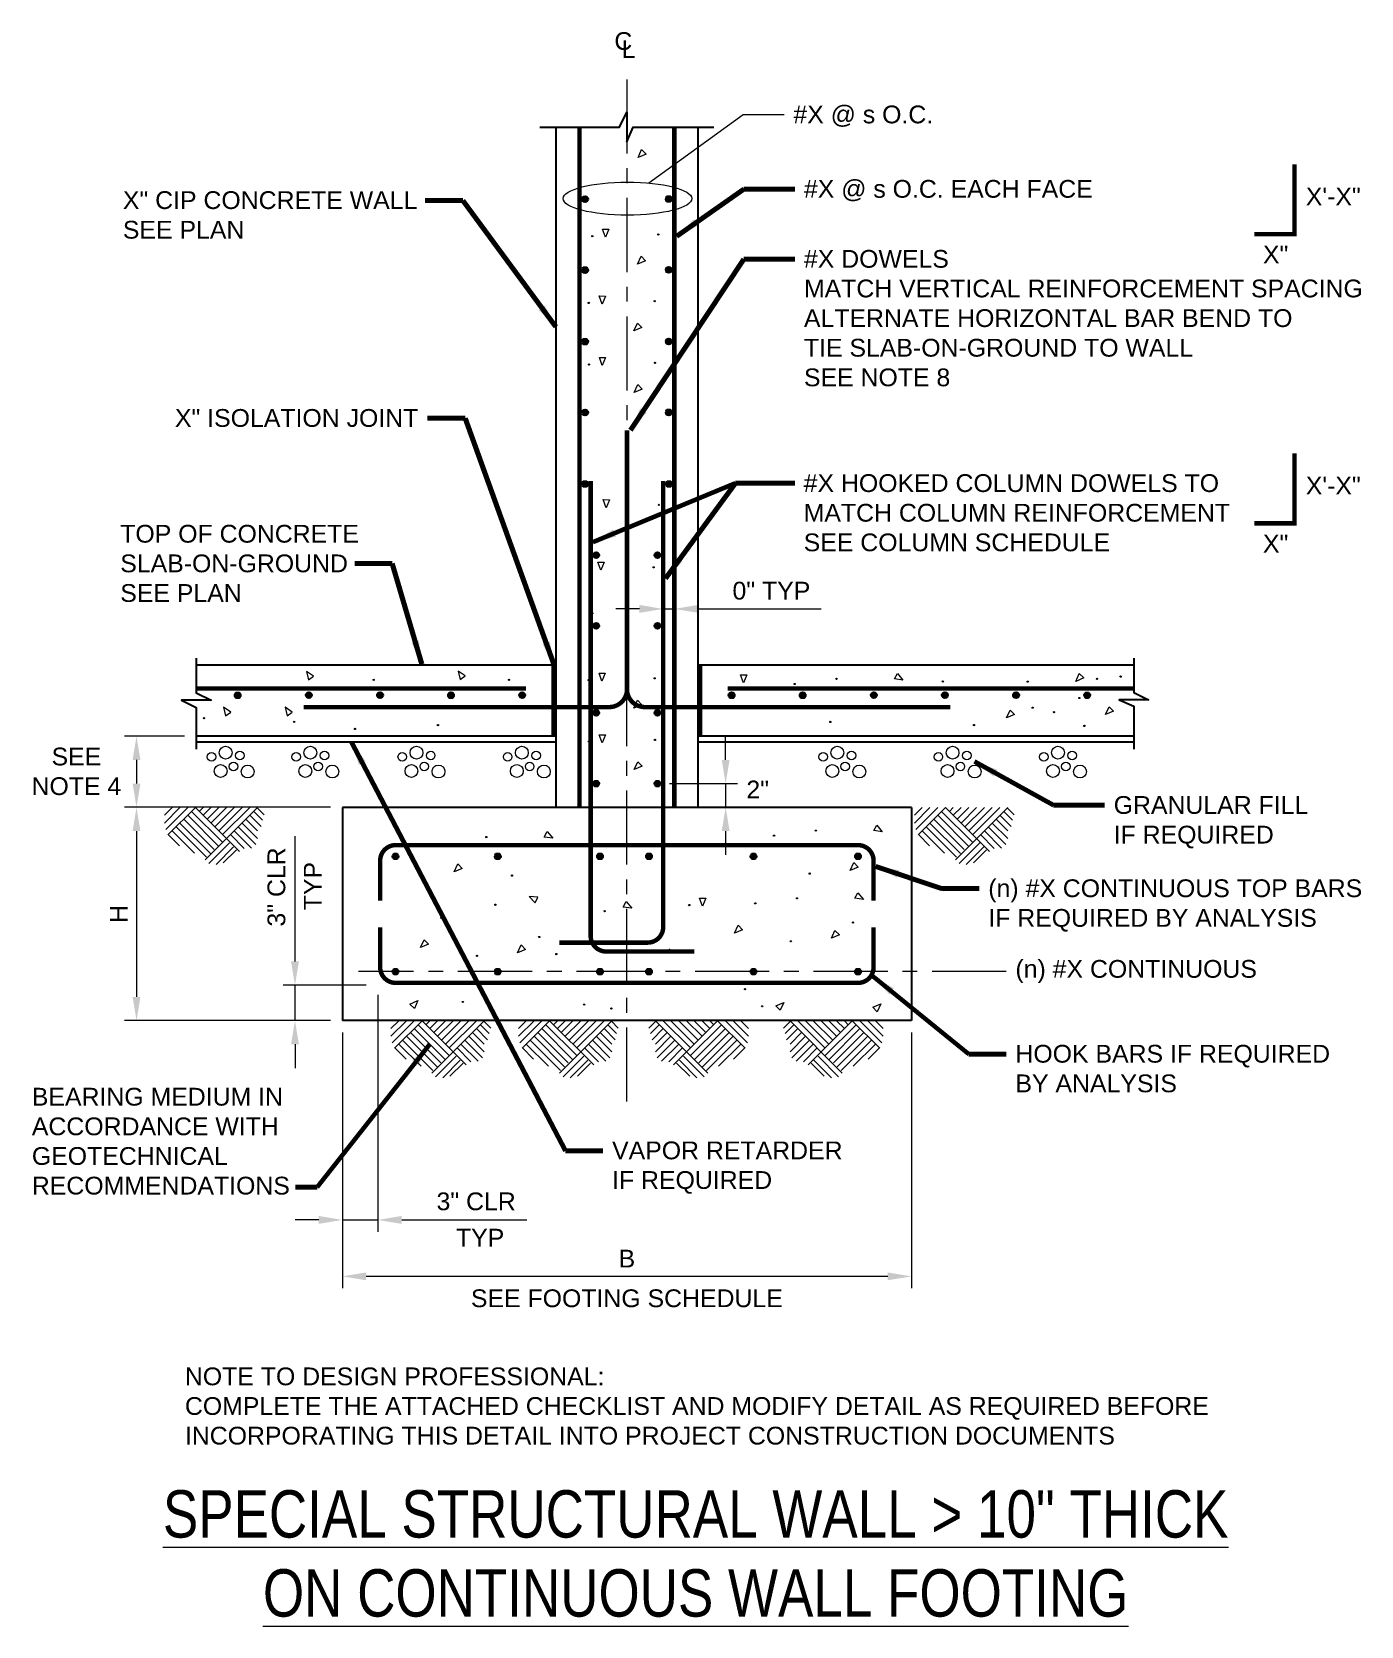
# Model space of a CAD drawing. Header units: inches. Extents: x 567 to 679, y 1933 to 2068.
import ezdxf

# ---------------------------------------------------------------- set-up
doc = ezdxf.new("R2010")
doc.units = ezdxf.units.IN
doc.header["$LTSCALE"] = 5
doc.header["$MEASUREMENT"] = 0
doc.linetypes.add('CENTER', pattern=[2, 1.25, -0.25, 0.25, -0.25])
doc.linetypes.add('HIDDEN', pattern=[0.375, 0.25, -0.125])
for name, color, linetype, lineweight in [('S-ANNO-DIMS', 1, 'Continuous', 20), ('S-ANNO-TEXT', 7, 'Continuous', 20), ('S-DELT-PATT', 7, 'Continuous', 15), ('S-DETL', 3, 'Continuous', 30), ('S-GRID', 9, 'CENTER', 20)]:
    doc.layers.add(name, color=color, linetype=linetype, lineweight=lineweight)
doc.styles.add('Romans', font='arial.ttf')
doc.dimstyles.get("Standard").update_dxf_attribs({"dimtxt": 0.18, "dimasz": 0.18, "dimexe": 0.18, "dimexo": 0.0625, "dimgap": 0.09, "dimtad": 0, "dimtih": 1, "dimtoh": 1, "dimdec": 4, "dimzin": 0, "dimdsep": 46, "dimtxsty": 'Standard', "dimcen": 0.09, "dimadec": 0, "dimazin": 0, "dimtfac": 1, "dimtdec": 4, "dimtofl": 0, "dimtmove": 0, "dimatfit": 3, "dimfxl": 1, "dimtolj": 1, "dimtzin": 0, "dimarcsym": 0})

msp = doc.modelspace()

# ---------------------------------------------------------------- texts
at = {"layer": 'S-ANNO-DIMS', "char_height": 1.49999999, "attachment_point": 1, "style": 'Romans'}
for s, insert, width in [('2"', (627.6390899, 2004.5733304), 1.83714187), (' TYP', (602.5569503, 1966.7538332), 35.703847172)]:
    msp.add_mtext(s, dxfattribs=dict(at, insert=insert, width=width))
at = {"layer": 'S-ANNO-DIMS', "insert": (590.3057567, 1993.6340398), "char_height": 1.49999999, "width": 35.703847172, "attachment_point": 1, "rotation": 90, "style": 'Romans'}
msp.add_mtext('TYP', dxfattribs=at)
at = {"layer": 'S-ANNO-DIMS', "insert": (617.5557566, 1960.8816179), "char_height": 1.499999989, "attachment_point": 5, "style": 'Romans'}
msp.add_mtext('\\A1;SEE FOOTING SCHEDULE', dxfattribs=at)
at = {"layer": 'S-ANNO-TEXT', "width": 35.703847172, "attachment_point": 1, "style": 'Romans'}
for s, insert, char_height in [('C', (616.5000687, 2067.7296153), 1.5), ('L', (617.107452, 2067.037677), 1.5), ('X"', (671.2172538, 2049.7172597), 1.49999999), ('X"', (671.2172538, 2025.3212948), 1.49999999)]:
    msp.add_mtext(s, dxfattribs=dict(at, insert=insert, char_height=char_height))
at = {"layer": 'S-ANNO-TEXT', "style": 'Romans'}
for s, insert, char_height, attachment_point in [('#X @ s O.C.', (631.6057524, 2061.5369989), 1.499999989, 1), ('X" CIP CONCRETE WALL\\PSEE PLAN', (575.0401715, 2054.3067943), 1.499999989, 1), ('#X @ s O.C. EACH FACE', (632.4939348, 2055.2568093), 1.499999989, 1), ('X\'-X"', (674.8305648, 2054.6152059), 1.49999999, 1), ('#X DOWELS \\PMATCH VERTICAL REINFORCEMENT SPACING\\PALTERNATE HORIZONTAL BAR BEND TO \\PTIE SLAB-ON-GROUND TO WALL\\PSEE NOTE 8', (632.4939348, 2049.350943), 1.499999989, 1), ('\\A1;X" ISOLATION JOINT', (599.9653987, 2035.9243066), 1.499999989, 3), ('#X HOOKED COLUMN DOWELS TO \\PMATCH COLUMN REINFORCEMENT \\PSEE COLUMN SCHEDULE', (632.4724478, 2030.4266835), 1.499999989, 1), ('X\'-X"', (674.8305648, 2030.2192409), 1.49999999, 1), ('\\A1;TOP OF CONCRETE \\PSLAB-ON-GROUND \\PSEE PLAN', (574.8179992, 2026.1544245), 1.499999989, 1), ('\\A1;SEE \\PNOTE 4', (571.1186768, 2007.3560725), 1.49999999, 2), ('GRANULAR FILL\\PIF REQUIRED', (658.6255711, 2003.265724), 1.499999989, 1), ('(n) #X CONTINUOUS TOP BARS \\PIF REQUIRED BY ANALYSIS', (648.043389, 1996.2393616), 1.499999989, 1), ('(n) #X CONTINUOUS', (650.3356667, 1989.4370745), 1.499999989, 1), ('HOOK BARS IF REQUIRED \\PBY ANALYSIS', (650.3356667, 1982.2755144), 1.499999989, 1), ('BEARING MEDIUM IN \\PACCORDANCE WITH \\PGEOTECHNICAL \\PRECOMMENDATIONS', (567.3602373, 1978.6491734), 1.499999989, 1), ('VAPOR RETARDER\\PIF REQUIRED', (616.3087827, 1974.1199892), 1.499999989, 1), ('NOTE TO DESIGN PROFESSIONAL: \\PCOMPLETE THE ATTACHED CHECKLIST AND MODIFY DETAIL AS REQUIRED BEFORE \\PINCORPORATING THIS DETAIL INTO PROJECT CONSTRUCTION DOCUMENTS', (580.2720723, 1955.0511037), 1.499999989, 1), ('{\\W0.8;\\LSPECIAL STRUCTURAL WALL > 10" THICK\\PON CONTINUOUS WALL FOOTING}', (623.3602373, 1944.6957149), 4, 2)]:
    msp.add_mtext(s, dxfattribs=dict(at, insert=insert, char_height=char_height, attachment_point=attachment_point))

# ---------------------------------------------------------------- blocks, each defined once
blk = doc.blocks.new('*D0')
at = {"layer": 'Defpoints', "color": 0, "transparency": 16777216}
for p in [(593.56, 2002.32), (576.19, 1984.32), (593.56, 1984.32)]:
    blk.add_point(p, dxfattribs=at)
at = {"layer": 'S-ANNO-DIMS', "transparency": 16777216}
for p, q in [((592.56, 2002.32), (575.19, 2002.32)), ((576.19, 2000.32), (576.19, 1986.32)), ((592.56, 1984.32), (575.19, 1984.32))]:
    blk.add_line(p, q, dxfattribs=at)
for points in [[(575.86, 2000.32), (576.52, 2000.32), (576.19, 2002.32)], [(575.86, 1986.32), (576.52, 1986.32), (576.19, 1984.32)]]:
    blk.add_solid(points, dxfattribs=at)
at = {"layer": 'S-ANNO-DIMS', "transparency": 16777216, "insert": (574.69, 1993.32), "char_height": 1.5, "attachment_point": 5, "rotation": 90, "style": 'Romans'}
blk.add_mtext('\\A1;H', dxfattribs=at)
blk = doc.blocks.new('*D1')
at = {"layer": 'Defpoints', "color": 0, "transparency": 16777216}
for p in [(581.23, 2008.32), (576.19, 2002.32), (593.56, 2002.32)]:
    blk.add_point(p, dxfattribs=at)
at = {"layer": 'S-ANNO-DIMS', "transparency": 16777216}
for p, q in [((580.23, 2008.32), (575.19, 2008.32)), ((576.19, 2006.32), (576.19, 2004.32)), ((592.56, 2002.32), (575.19, 2002.32))]:
    blk.add_line(p, q, dxfattribs=at)
for points in [[(575.86, 2006.32), (576.52, 2006.32), (576.19, 2008.32)], [(575.86, 2004.32), (576.52, 2004.32), (576.19, 2002.32)]]:
    blk.add_solid(points, dxfattribs=at)
blk = doc.blocks.new('*D2')
at = {"layer": 'Defpoints', "color": 0, "transparency": 16777216}
for p in [(593.56, 1984.32), (641.56, 1984.32), (593.56, 1962.74)]:
    blk.add_point(p, dxfattribs=at)
at = {"layer": 'S-ANNO-DIMS', "transparency": 16777216}
for p, q in [((593.56, 1983.32), (593.56, 1961.74)), ((641.56, 1983.32), (641.56, 1961.74)), ((639.56, 1962.74), (595.56, 1962.74))]:
    blk.add_line(p, q, dxfattribs=at)
for points in [[(595.56, 1963.07), (595.56, 1962.41), (593.56, 1962.74)], [(639.56, 1963.07), (639.56, 1962.41), (641.56, 1962.74)]]:
    blk.add_solid(points, dxfattribs=at)
at = {"layer": 'S-ANNO-DIMS', "transparency": 16777216, "insert": (617.56, 1964.24), "char_height": 1.5, "attachment_point": 5, "style": 'Romans'}
blk.add_mtext('\\A1;B', dxfattribs=at)
blk = doc.blocks.new('*D3')
at = {"layer": 'Defpoints', "color": 0, "transparency": 16777216}
for p in [(596.56, 1987.32), (589.56, 1984.32), (593.56, 1984.32)]:
    blk.add_point(p, dxfattribs=at)
at = {"layer": 'S-ANNO-DIMS', "transparency": 16777216}
for p, q in [((589.56, 1989.32), (589.56, 1999.89)), ((595.56, 1987.32), (588.56, 1987.32)), ((589.56, 1984.32), (589.56, 1987.32)), ((592.56, 1984.32), (588.56, 1984.32)), ((589.56, 1982.32), (589.56, 1980.32))]:
    blk.add_line(p, q, dxfattribs=at)
for points in [[(589.22, 1989.32), (589.89, 1989.32), (589.56, 1987.32)], [(589.22, 1982.32), (589.89, 1982.32), (589.56, 1984.32)]]:
    blk.add_solid(points, dxfattribs=at)
at = {"layer": 'S-ANNO-DIMS', "transparency": 16777216, "insert": (588, 1995.6), "char_height": 1.5, "attachment_point": 5, "rotation": 90, "style": 'Romans'}
blk.add_mtext('\\A1;3" CLR', dxfattribs=at)
blk = doc.blocks.new('*D4')
at = {"layer": 'Defpoints', "color": 0, "transparency": 16777216}
for p in [(596.56, 1987.5), (593.56, 1981.58), (593.56, 1967.5)]:
    blk.add_point(p, dxfattribs=at)
at = {"layer": 'S-ANNO-DIMS', "transparency": 16777216}
for p, q in [((596.56, 1986.5), (596.56, 1966.5)), ((593.56, 1980.58), (593.56, 1966.5)), ((591.56, 1967.5), (589.56, 1967.5)), ((593.56, 1967.5), (596.56, 1967.5)), ((598.56, 1967.5), (609.12, 1967.5))]:
    blk.add_line(p, q, dxfattribs=at)
for points in [[(591.56, 1967.84), (591.56, 1967.17), (593.56, 1967.5)], [(598.56, 1967.84), (598.56, 1967.17), (596.56, 1967.5)]]:
    blk.add_solid(points, dxfattribs=at)
at = {"layer": 'S-ANNO-DIMS', "transparency": 16777216, "insert": (604.84, 1969.06), "char_height": 1.5, "attachment_point": 5, "style": 'Romans'}
blk.add_mtext('\\A1;3" CLR', dxfattribs=at)
blk = doc.blocks.new('*D5')
at = {"layer": 'Defpoints', "color": 0, "transparency": 16777216}
for p in [(620.14, 2004.32), (623.56, 2002.32), (625.89, 2002.32)]:
    blk.add_point(p, dxfattribs=at)
at = {"layer": 'S-ANNO-DIMS', "transparency": 16777216}
for p, q in [((625.89, 2006.32), (625.89, 2008.32)), ((621.14, 2004.32), (626.89, 2004.32)), ((625.89, 2004.32), (625.89, 2002.32)), ((624.56, 2002.32), (626.89, 2002.32)), ((625.89, 2000.32), (625.89, 1998.32))]:
    blk.add_line(p, q, dxfattribs=at)
for points in [[(625.56, 2006.32), (626.22, 2006.32), (625.89, 2004.32)], [(625.56, 2000.32), (626.22, 2000.32), (625.89, 2002.32)]]:
    blk.add_solid(points, dxfattribs=at)
blk = doc.blocks.new('*D6')
at = {"layer": 'Defpoints', "color": 0, "transparency": 16777216}
for p in [(621.56, 2031.02), (620.62, 2029.85), (620.62, 2019.06)]:
    blk.add_point(p, dxfattribs=at)
at = {"layer": 'S-ANNO-DIMS', "transparency": 16777216}
for p, q in [((621.56, 2030.02), (621.56, 2018.06)), ((620.62, 2028.85), (620.62, 2018.06)), ((618.62, 2019.06), (616.62, 2019.06)), ((620.62, 2019.06), (621.56, 2019.06)), ((623.56, 2019.06), (633.94, 2019.06))]:
    blk.add_line(p, q, dxfattribs=at)
for points in [[(618.62, 2019.4), (618.62, 2018.73), (620.62, 2019.06)], [(623.56, 2019.4), (623.56, 2018.73), (621.56, 2019.06)]]:
    blk.add_solid(points, dxfattribs=at)
at = {"layer": 'S-ANNO-DIMS', "transparency": 16777216, "insert": (629.75, 2020.59), "char_height": 1.5, "attachment_point": 5, "style": 'Romans'}
blk.add_mtext('\\A1;0" TYP', dxfattribs=at)

# ---------------------------------------------------------------- dimensions: what is measured, and where the dimension line sits
at = {"layer": 'S-ANNO-DIMS'}
for base, p1, p2, angle, text, override, picture, middle in [((620.6207566, 2019.0627902), (621.5557566, 2031.0184443), (620.6207566, 2029.8542033), 180, '0" TYP', {"dimscale": 16, "dimtxt": 0.09375, "dimasz": 0.125, "dimexe": 0.0625, "dimgap": 0.0625, "dimtih": 0, "dimtoh": 0, "dimdec": 5, "dimlfac": 1, "dimrnd": 0.03125, "dimzin": 7, "dimlunit": 4, "dimtxsty": 'Romans', "dimsah": 1, "dimcen": 0.125, "dimclrd": 256, "dimclre": 256, "dimclrt": 256, "dimadec": 4, "dimtdec": 5, "dimtofl": 1, "dimtvp": 1, "dimfrac": 2, "dimtzin": 3, "dimlwd": 65535, "dimlwe": 65535}, '*D6', (629.7501631, 2019.0627902)), ((576.1891633, 2002.3171912), (581.2313603, 2008.3171912), (593.5557566, 2002.3171912), 270, ' ', {"dimscale": 16, "dimtxt": 0.09375, "dimasz": 0.125, "dimexe": 0.0625, "dimgap": 0.0625, "dimtih": 0, "dimtoh": 0, "dimdec": 5, "dimlfac": 1, "dimrnd": 0.03125, "dimzin": 7, "dimlunit": 4, "dimtxsty": 'Romans', "dimcen": 0.125, "dimclrd": 256, "dimclre": 256, "dimclrt": 256, "dimadec": 4, "dimtdec": 5, "dimtofl": 1, "dimtmove": 2, "dimtvp": 1, "dimfrac": 2, "dimtzin": 3, "dimlwd": 65535, "dimlwe": 65535}, '*D1', (573.7397032, 2005.3171912)), ((625.88909, 2002.3171912), (620.1430069, 2004.3171912), (623.5557567, 2002.3171912), 270, ' ', {"dimscale": 16, "dimtxt": 0.09375, "dimasz": 0.125, "dimexe": 0.0625, "dimgap": 0.0625, "dimtih": 0, "dimtoh": 0, "dimdec": 5, "dimlfac": 1, "dimrnd": 0.03125, "dimzin": 7, "dimlunit": 4, "dimtxsty": 'Romans', "dimcen": 0.125, "dimclrd": 256, "dimclre": 256, "dimclrt": 256, "dimadec": 4, "dimtdec": 5, "dimtofl": 1, "dimtvp": 1, "dimfrac": 2, "dimtzin": 3, "dimlwd": 65535, "dimlwe": 65535}, '*D5', (625.88909, 2003.3171912)), ((576.1891633, 1984.3171912), (593.5557566, 2002.3171912), (593.5557566, 1984.3171912), 270, 'H', {"dimscale": 16, "dimtxt": 0.09375, "dimasz": 0.125, "dimexe": 0.0625, "dimgap": 0.0625, "dimtih": 0, "dimtoh": 0, "dimdec": 5, "dimlfac": 1, "dimrnd": 0.03125, "dimzin": 7, "dimlunit": 4, "dimtxsty": 'Romans', "dimcen": 0.125, "dimclrd": 256, "dimclre": 256, "dimclrt": 256, "dimadec": 4, "dimtdec": 5, "dimtofl": 1, "dimtvp": 1, "dimfrac": 2, "dimtzin": 3, "dimlwd": 65535, "dimlwe": 65535}, '*D0', (576.1891633, 1993.3171912)), ((589.5557567, 1984.3171912), (596.5557566, 1987.3171912), (593.5557566, 1984.3171912), 270, '3" CLR', {"dimscale": 16, "dimtxt": 0.09375, "dimasz": 0.125, "dimexe": 0.0625, "dimgap": 0.0625, "dimtih": 0, "dimtoh": 0, "dimdec": 5, "dimlfac": 1, "dimrnd": 0.03125, "dimzin": 7, "dimlunit": 4, "dimtxsty": 'Romans', "dimcen": 0.125, "dimclrd": 256, "dimclre": 256, "dimclrt": 256, "dimadec": 4, "dimtdec": 5, "dimtofl": 1, "dimtvp": 1, "dimfrac": 2, "dimtzin": 3, "dimlwd": 65535, "dimlwe": 65535}, '*D3', (589.5557567, 1995.6016387)), ((593.5557566, 1967.5038332), (596.5557566, 1987.5046912), (593.5557566, 1981.5819912), 180, '3" CLR', {"dimscale": 16, "dimtxt": 0.09375, "dimasz": 0.125, "dimexe": 0.0625, "dimgap": 0.0625, "dimtih": 0, "dimtoh": 0, "dimdec": 5, "dimlfac": 1, "dimrnd": 0.03125, "dimzin": 7, "dimlunit": 4, "dimtxsty": 'Romans', "dimcen": 0.125, "dimclrd": 256, "dimclre": 256, "dimclrt": 256, "dimadec": 4, "dimtdec": 5, "dimtofl": 1, "dimtvp": 1, "dimfrac": 2, "dimtzin": 3, "dimlwd": 65535, "dimlwe": 65535}, '*D4', (604.8402041, 1967.5038332)), ((593.5557566, 1962.7410426), (641.5557566, 1984.3171912), (593.5557566, 1984.3171912), 180, 'B', {"dimscale": 16, "dimtxt": 0.09375, "dimasz": 0.125, "dimexe": 0.0625, "dimgap": 0.0625, "dimtih": 0, "dimtoh": 0, "dimdec": 5, "dimlfac": 1, "dimrnd": 0.03125, "dimzin": 7, "dimlunit": 4, "dimtxsty": 'Romans', "dimcen": 0.125, "dimclrd": 256, "dimclre": 256, "dimclrt": 256, "dimadec": 4, "dimtdec": 5, "dimtofl": 1, "dimtvp": 1, "dimfrac": 2, "dimtzin": 3, "dimlwd": 65535, "dimlwe": 65535}, '*D2', (617.5557566, 1962.7410426))]:
    dim = msp.add_linear_dim(base=base, p1=p1, p2=p2, angle=angle, text=text, dimstyle='Standard', override=override, dxfattribs=at)
    dim.commit()
    dim.dimension.update_dxf_attribs({"geometry": picture, "text_midpoint": middle, "dimtype": 128})

# ---------------------------------------------------------------- hatches: boundary and pattern name
at = {"layer": 'S-DETL', "linetype": 'Continuous'}
h = msp.add_hatch(color=256, dxfattribs=at)
h.dxf.hatch_style = 1
h.paths.add_polyline_path([(614.0318544, 2053.8856153), (614.0318544, 2053.3856153, 0.4142135624), (614.2818544, 2053.6356153, 0.4142135624)])
h.paths.add_polyline_path([(614.0318544, 2053.8856153, 0.4142135624), (613.7818544, 2053.6356153, 0.4142135624), (614.0318544, 2053.3856153)])
h = msp.add_hatch(color=256, dxfattribs=at)
h.dxf.hatch_style = 1
h.paths.add_polyline_path([(621.0897026, 2053.8977743), (621.0897026, 2053.3977743, 0.4142135624), (621.3397026, 2053.6477743, 0.4142135624)])
h.paths.add_polyline_path([(621.0897026, 2053.8977743, 0.4142135624), (620.8397026, 2053.6477743, 0.4142135624), (621.0897026, 2053.3977743)])
h = msp.add_hatch(color=256, dxfattribs=at)
h.dxf.hatch_style = 1
h.paths.add_polyline_path([(614.0318544, 2047.9045669), (614.0318544, 2047.4045669, 0.4142135624), (614.2818544, 2047.6545669, 0.4142135624)])
h.paths.add_polyline_path([(614.0318544, 2047.9045669, 0.4142135624), (613.7818544, 2047.6545669, 0.4142135624), (614.0318544, 2047.4045669)])
h = msp.add_hatch(color=256, dxfattribs=at)
h.dxf.hatch_style = 1
h.paths.add_polyline_path([(621.0897026, 2047.9167259), (621.0897026, 2047.4167259, 0.4142135624), (621.3397026, 2047.6667259, 0.4142135624)])
h.paths.add_polyline_path([(621.0897026, 2047.9167259, 0.4142135624), (620.8397026, 2047.6667259, 0.4142135624), (621.0897026, 2047.4167259)])
h = msp.add_hatch(color=256, dxfattribs=at)
h.dxf.hatch_style = 1
h.paths.add_polyline_path([(614.0318544, 2041.8644838), (614.0318544, 2041.3644838, 0.4142135624), (614.2818544, 2041.6144838, 0.4142135624)])
h.paths.add_polyline_path([(614.0318544, 2041.8644838, 0.4142135624), (613.7818544, 2041.6144838, 0.4142135624), (614.0318544, 2041.3644838)])
h = msp.add_hatch(color=256, dxfattribs=at)
h.dxf.hatch_style = 1
h.paths.add_polyline_path([(621.0897026, 2041.8766428), (621.0897026, 2041.3766428, 0.4142135624), (621.3397026, 2041.6266428, 0.4142135624)])
h.paths.add_polyline_path([(621.0897026, 2041.8766428, 0.4142135624), (620.8397026, 2041.6266428, 0.4142135624), (621.0897026, 2041.3766428)])
h = msp.add_hatch(color=256, dxfattribs=at)
h.dxf.hatch_style = 1
h.paths.add_polyline_path([(614.0318544, 2035.8830103), (614.0318544, 2035.3830103, 0.4142135624), (614.2818544, 2035.6330103, 0.4142135624)])
h.paths.add_polyline_path([(614.0318544, 2035.8830103, 0.4142135624), (613.7818544, 2035.6330103, 0.4142135624), (614.0318544, 2035.3830103)])
h = msp.add_hatch(color=256, dxfattribs=at)
h.dxf.hatch_style = 1
h.paths.add_polyline_path([(621.0897026, 2035.8951694), (621.0897026, 2035.3951694, 0.4142135624), (621.3397026, 2035.6451694, 0.4142135624)])
h.paths.add_polyline_path([(621.0897026, 2035.8951694, 0.4142135624), (620.8397026, 2035.6451694, 0.4142135624), (621.0897026, 2035.3951694)])
h = msp.add_hatch(color=256, dxfattribs=at)
h.dxf.hatch_style = 1
h.paths.add_polyline_path([(614.0318544, 2029.8542033), (614.0318544, 2029.3542033, 0.4142135624), (614.2818544, 2029.6042033, 0.4142135624)])
h.paths.add_polyline_path([(614.0318544, 2029.8542033, 0.4142135624), (613.7818544, 2029.6042033, 0.4142135624), (614.0318544, 2029.3542033)])
h = msp.add_hatch(color=256, dxfattribs=at)
h.dxf.hatch_style = 1
h.paths.add_polyline_path([(621.1050406, 2029.8542033), (621.1050406, 2029.3542033, -0.4142135624), (620.8550406, 2029.6042033, -0.4142135624)])
h.paths.add_polyline_path([(621.1050406, 2029.8542033, -0.4142135624), (621.3550406, 2029.6042033, -0.4142135624), (621.1050406, 2029.3542033)])
h = msp.add_hatch(color=256, dxfattribs=at)
h.dxf.hatch_style = 1
h.paths.add_polyline_path([(614.9666817, 2023.8497471), (614.9666817, 2023.3497471, 0.4142135624), (615.2166817, 2023.5997471, 0.4142135624)])
h.paths.add_polyline_path([(614.9666817, 2023.8497471, 0.4142135624), (614.7166817, 2023.5997471, 0.4142135624), (614.9666817, 2023.3497471)])
h = msp.add_hatch(color=256, dxfattribs=at)
h.dxf.hatch_style = 1
h.paths.add_polyline_path([(620.1430069, 2023.8497471), (620.1430069, 2023.3497471, 0.4142135624), (620.3930069, 2023.5997471, 0.4142135624)])
h.paths.add_polyline_path([(620.1430069, 2023.8497471, 0.4142135624), (619.8930069, 2023.5997471, 0.4142135624), (620.1430069, 2023.3497471)])
h = msp.add_hatch(color=256, dxfattribs=at)
h.dxf.hatch_style = 1
h.paths.add_polyline_path([(614.9666817, 2017.8910438), (614.9666817, 2017.3910438, 0.4142135624), (615.2166817, 2017.6410438, 0.4142135624)])
h.paths.add_polyline_path([(614.9666817, 2017.8910438, 0.4142135624), (614.7166817, 2017.6410438, 0.4142135624), (614.9666817, 2017.3910438)])
h = msp.add_hatch(color=256, dxfattribs=at)
h.dxf.hatch_style = 1
h.paths.add_polyline_path([(620.1430069, 2017.8910438), (620.1430069, 2017.3910438, 0.4142135624), (620.3930069, 2017.6410438, 0.4142135624)])
h.paths.add_polyline_path([(620.1430069, 2017.8910438, 0.4142135624), (619.8930069, 2017.6410438, 0.4142135624), (620.1430069, 2017.3910438)])
h = msp.add_hatch(color=256, dxfattribs=at)
h.dxf.hatch_style = 1
h.paths.add_polyline_path([(584.7249284, 2012.0164401), (584.7249284, 2011.5164401, 0.4142135624), (584.9749284, 2011.7664401, 0.4142135624)])
h.paths.add_polyline_path([(584.7249284, 2012.0164401, 0.4142135624), (584.4749284, 2011.7664401, 0.4142135624), (584.7249284, 2011.5164401)])
h = msp.add_hatch(color=256, dxfattribs=at)
h.dxf.hatch_style = 1
h.paths.add_polyline_path([(590.7308713, 2012.0282776), (590.7308713, 2011.5282776, 0.4142135624), (590.9808713, 2011.7782776, 0.4142135624)])
h.paths.add_polyline_path([(590.7308713, 2012.0282776, 0.4142135624), (590.4808713, 2011.7782776, 0.4142135624), (590.7308713, 2011.5282776)])
h = msp.add_hatch(color=256, dxfattribs=at)
h.dxf.hatch_style = 1
h.paths.add_polyline_path([(596.735004, 2012.0327848), (596.735004, 2011.5327848, 0.4142135624), (596.985004, 2011.7827848, 0.4142135624)])
h.paths.add_polyline_path([(596.735004, 2012.0327848, 0.4142135624), (596.485004, 2011.7827848, 0.4142135624), (596.735004, 2011.5327848)])
h = msp.add_hatch(color=256, dxfattribs=at)
h.dxf.hatch_style = 1
h.paths.add_polyline_path([(602.7200138, 2012.0233998), (602.7200138, 2011.5233998, 0.4142135624), (602.9700138, 2011.7733998, 0.4142135624)])
h.paths.add_polyline_path([(602.7200138, 2012.0233998, 0.4142135624), (602.4700138, 2011.7733998, 0.4142135624), (602.7200138, 2011.5233998)])
h = msp.add_hatch(color=256, dxfattribs=at)
h.dxf.hatch_style = 1
h.paths.add_polyline_path([(608.7258887, 2012.0246479), (608.7258887, 2011.5246479, 0.4142135624), (608.9758887, 2011.7746479, 0.4142135624)])
h.paths.add_polyline_path([(608.7258887, 2012.0246479, 0.4142135624), (608.4758887, 2011.7746479, 0.4142135624), (608.7258887, 2011.5246479)])
h = msp.add_hatch(color=256, dxfattribs=at)
h.dxf.hatch_style = 1
h.paths.add_polyline_path([(626.3933817, 2012.0231437), (626.3933817, 2011.5231437, 0.4142135624), (626.6433817, 2011.7731437, 0.4142135624)])
h.paths.add_polyline_path([(626.3933817, 2012.0231437, 0.4142135624), (626.1433817, 2011.7731437, 0.4142135624), (626.3933817, 2011.5231437)])
h = msp.add_hatch(color=256, dxfattribs=at)
h.dxf.hatch_style = 1
h.paths.add_polyline_path([(632.3867349, 2012.0231055), (632.3867349, 2011.5231055, 0.4142135624), (632.6367349, 2011.7731055, 0.4142135624)])
h.paths.add_polyline_path([(632.3867349, 2012.0231055, 0.4142135624), (632.1367349, 2011.7731055, 0.4142135624), (632.3867349, 2011.5231055)])
h = msp.add_hatch(color=256, dxfattribs=at)
h.dxf.hatch_style = 1
h.paths.add_polyline_path([(638.3874785, 2012.0296892), (638.3874785, 2011.5296892, 0.4142135624), (638.6374785, 2011.7796892, 0.4142135624)])
h.paths.add_polyline_path([(638.3874785, 2012.0296892, 0.4142135624), (638.1374785, 2011.7796892, 0.4142135624), (638.3874785, 2011.5296892)])
h = msp.add_hatch(color=256, dxfattribs=at)
h.dxf.hatch_style = 1
h.paths.add_polyline_path([(644.387147, 2012.0291878), (644.387147, 2011.5291878, 0.4142135624), (644.637147, 2011.7791878, 0.4142135624)])
h.paths.add_polyline_path([(644.387147, 2012.0291878, 0.4142135624), (644.137147, 2011.7791878, 0.4142135624), (644.387147, 2011.5291878)])
h = msp.add_hatch(color=256, dxfattribs=at)
h.dxf.hatch_style = 1
h.paths.add_polyline_path([(650.3878226, 2012.0247514), (650.3878226, 2011.5247514, 0.4142135624), (650.6378226, 2011.7747514, 0.4142135624)])
h.paths.add_polyline_path([(650.3878226, 2012.0247514, 0.4142135624), (650.1378226, 2011.7747514, 0.4142135624), (650.3878226, 2011.5247514)])
h = msp.add_hatch(color=256, dxfattribs=at)
h.dxf.hatch_style = 1
h.paths.add_polyline_path([(656.3884982, 2012.0203151), (656.3884982, 2011.5203151, 0.4142135624), (656.6384982, 2011.7703151, 0.4142135624)])
h.paths.add_polyline_path([(656.3884982, 2012.0203151, 0.4142135624), (656.1384982, 2011.7703151, 0.4142135624), (656.3884982, 2011.5203151)])
h = msp.add_hatch(color=256, dxfattribs=at)
h.dxf.hatch_style = 1
h.paths.add_polyline_path([(614.9666817, 2010.5525389), (614.9666817, 2010.0525389, 0.4142135624), (615.2166817, 2010.3025389, 0.4142135624)])
h.paths.add_polyline_path([(614.9666817, 2010.5525389, 0.4142135624), (614.7166817, 2010.3025389, 0.4142135624), (614.9666817, 2010.0525389)])
h = msp.add_hatch(color=256, dxfattribs=at)
h.dxf.hatch_style = 1
h.paths.add_polyline_path([(620.1430069, 2010.5525389), (620.1430069, 2010.0525389, 0.4142135624), (620.3930069, 2010.3025389, 0.4142135624)])
h.paths.add_polyline_path([(620.1430069, 2010.5525389, 0.4142135624), (619.8930069, 2010.3025389, 0.4142135624), (620.1430069, 2010.0525389)])
h = msp.add_hatch(color=256, dxfattribs=at)
h.dxf.hatch_style = 1
h.paths.add_polyline_path([(614.9666817, 2004.5671912), (614.9666817, 2004.0671912, 0.4142135624), (615.2166817, 2004.3171912, 0.4142135624)])
h.paths.add_polyline_path([(614.9666817, 2004.5671912, 0.4142135624), (614.7166817, 2004.3171912, 0.4142135624), (614.9666817, 2004.0671912)])
h = msp.add_hatch(color=256, dxfattribs=at)
h.dxf.hatch_style = 1
h.paths.add_polyline_path([(620.1430069, 2004.5671912), (620.1430069, 2004.0671912, 0.4142135624), (620.3930069, 2004.3171912, 0.4142135624)])
h.paths.add_polyline_path([(620.1430069, 2004.5671912, 0.4142135624), (619.8930069, 2004.3171912, 0.4142135624), (620.1430069, 2004.0671912)])
h = msp.add_hatch(color=256, dxfattribs=at)
h.dxf.hatch_style = 1
h.paths.add_polyline_path([(598.0384651, 1997.9311074), (598.0384651, 1998.4311074, -0.4142135624), (598.2884651, 1998.1811074, -0.4142135624)])
h.paths.add_polyline_path([(598.0384651, 1997.9311074, -0.4142135624), (597.7884651, 1998.1811074, -0.4142135624), (598.0384651, 1998.4311074)])
h = msp.add_hatch(color=256, dxfattribs=at)
h.dxf.hatch_style = 1
h.paths.add_polyline_path([(606.6628767, 1997.9311074), (606.6628767, 1998.4311074, -0.4142135624), (606.9128767, 1998.1811074, -0.4142135624)])
h.paths.add_polyline_path([(606.6628767, 1997.9311074, -0.4142135624), (606.4128767, 1998.1811074, -0.4142135624), (606.6628767, 1998.4311074)])
h = msp.add_hatch(color=256, dxfattribs=at)
h.dxf.hatch_style = 1
h.paths.add_polyline_path([(615.2872884, 1997.9311074), (615.2872884, 1998.4311074, -0.4142135624), (615.5372884, 1998.1811074, -0.4142135624)])
h.paths.add_polyline_path([(615.2872884, 1997.9311074, -0.4142135624), (615.0372884, 1998.1811074, -0.4142135624), (615.2872884, 1998.4311074)])
h = msp.add_hatch(color=256, dxfattribs=at)
h.dxf.hatch_style = 1
h.paths.add_polyline_path([(619.4208233, 1997.9311074), (619.4208233, 1998.4311074, -0.4142135624), (619.6708233, 1998.1811074, -0.4142135624)])
h.paths.add_polyline_path([(619.4208233, 1997.9311074, -0.4142135624), (619.1708233, 1998.1811074, -0.4142135624), (619.4208233, 1998.4311074)])
h = msp.add_hatch(color=256, dxfattribs=at)
h.dxf.hatch_style = 1
h.paths.add_polyline_path([(628.2382901, 1997.9311074), (628.2382901, 1998.4311074, -0.4142135624), (628.4882901, 1998.1811074, -0.4142135624)])
h.paths.add_polyline_path([(628.2382901, 1997.9311074, -0.4142135624), (627.9882901, 1998.1811074, -0.4142135624), (628.2382901, 1998.4311074)])
h = msp.add_hatch(color=256, dxfattribs=at)
h.dxf.hatch_style = 1
h.paths.add_polyline_path([(637.0557566, 1997.9339676), (637.0557566, 1998.4339676, -0.4142135624), (637.3057566, 1998.1839676, -0.4142135624)])
h.paths.add_polyline_path([(637.0557566, 1997.9339676, -0.4142135624), (636.8057566, 1998.1839676, -0.4142135624), (637.0557566, 1998.4339676)])
h = msp.add_hatch(color=256, dxfattribs=at)
h.dxf.hatch_style = 1
h.paths.add_polyline_path([(598.0384651, 1988.7032751), (598.0384651, 1988.2032751, 0.4142135624), (598.2884651, 1988.4532751, 0.4142135624)])
h.paths.add_polyline_path([(598.0384651, 1988.7032751, 0.4142135624), (597.7884651, 1988.4532751, 0.4142135624), (598.0384651, 1988.2032751)])
h = msp.add_hatch(color=256, dxfattribs=at)
h.dxf.hatch_style = 1
h.paths.add_polyline_path([(606.6628767, 1988.7032751), (606.6628767, 1988.2032751, 0.4142135624), (606.9128767, 1988.4532751, 0.4142135624)])
h.paths.add_polyline_path([(606.6628767, 1988.7032751, 0.4142135624), (606.4128767, 1988.4532751, 0.4142135624), (606.6628767, 1988.2032751)])
h = msp.add_hatch(color=256, dxfattribs=at)
h.dxf.hatch_style = 1
h.paths.add_polyline_path([(615.2872884, 1988.7032751), (615.2872884, 1988.2032751, 0.4142135624), (615.5372884, 1988.4532751, 0.4142135624)])
h.paths.add_polyline_path([(615.2872884, 1988.7032751, 0.4142135624), (615.0372884, 1988.4532751, 0.4142135624), (615.2872884, 1988.2032751)])
h = msp.add_hatch(color=256, dxfattribs=at)
h.dxf.hatch_style = 1
h.paths.add_polyline_path([(619.4208233, 1988.7032751), (619.4208233, 1988.2032751, 0.4142135624), (619.6708233, 1988.4532751, 0.4142135624)])
h.paths.add_polyline_path([(619.4208233, 1988.7032751, 0.4142135624), (619.1708233, 1988.4532751, 0.4142135624), (619.4208233, 1988.2032751)])
h = msp.add_hatch(color=256, dxfattribs=at)
h.dxf.hatch_style = 1
h.paths.add_polyline_path([(628.2382901, 1988.7032751), (628.2382901, 1988.2032751, 0.4142135624), (628.4882901, 1988.4532751, 0.4142135624)])
h.paths.add_polyline_path([(628.2382901, 1988.7032751, 0.4142135624), (627.9882901, 1988.4532751, 0.4142135624), (628.2382901, 1988.2032751)])
h = msp.add_hatch(color=256, dxfattribs=at)
h.dxf.hatch_style = 1
h.paths.add_polyline_path([(637.0557566, 1988.7004149), (637.0557566, 1988.2004149, 0.4142135624), (637.3057566, 1988.4504149, 0.4142135624)])
h.paths.add_polyline_path([(637.0557566, 1988.7004149, 0.4142135624), (636.8057566, 1988.4504149, 0.4142135624), (637.0557566, 1988.2004149)])

# ---------------------------------------------------------------- linework, layer by layer
at = {"layer": 'S-ANNO-TEXT'}
msp.add_lwpolyline([(630.8291494, 2060.7603959), (627.361979, 2060.7603959), (619.4098193, 2054.9920334)], dxfattribs=at)
msp.add_ellipse((617.6030965, 2053.6814672), major_axis=(-5.4264334, 0), ratio=0.2561286382, dxfattribs=at)
at = {"layer": 'S-DELT-PATT'}
for p, q in [((578.5395537, 2000.9953287), (579.8505339, 2002.3063089)), ((578.5395537, 2001.6508188), (579.1950438, 2002.3063089)), ((578.6501676, 2000.4504525), (580.5060241, 2002.3063089)), ((578.8415298, 1999.9863245), (581.1615142, 2002.3063089)), ((580.8337691, 2001.9785639), (583.4433655, 1999.3689676)), ((581.1615142, 2002.3063089), (584.879233, 1998.5885902)), ((581.4892593, 2001.9785639), (581.8170043, 2002.3063089)), ((581.8170043, 2001.6508188), (582.4724944, 2002.3063089)), ((581.9919792, 1997.8928529), (586.4054352, 2002.3063089)), ((582.1447494, 2001.3230738), (583.1279846, 2002.3063089)), ((582.4724944, 2000.9953287), (583.7834747, 2002.3063089)), ((582.8002395, 2000.6675836), (584.4389648, 2002.3063089)), ((583.1279846, 2000.3398386), (585.094455, 2002.3063089)), ((583.4557296, 2000.0120935), (585.7499451, 2002.3063089)), ((586.0776901, 2001.9785639), (586.8154361, 2001.2408097)), ((586.3733162, 2002.2741899), (586.9576283, 2001.6898696)), ((641.8171674, 2000.9953287), (643.1281477, 2002.3063089)), ((641.8171674, 2001.6508188), (642.4726576, 2002.3063089)), ((641.9277814, 2000.4504525), (643.7836378, 2002.3063089)), ((642.1191435, 1999.9863245), (644.439128, 2002.3063089)), ((644.1113829, 2001.9785639), (646.7209792, 1999.3689676)), ((644.439128, 2002.3063089), (648.1568467, 1998.5885902)), ((644.766873, 2001.9785639), (645.0946181, 2002.3063089)), ((645.0946181, 2001.6508188), (645.7501082, 2002.3063089)), ((645.269593, 1997.8928529), (649.683049, 2002.3063089)), ((645.4223631, 2001.3230738), (646.4055983, 2002.3063089)), ((645.7501082, 2000.9953287), (647.0610885, 2002.3063089)), ((646.0778533, 2000.6675836), (647.7165786, 2002.3063089)), ((646.4055983, 2000.3398386), (648.3720687, 2002.3063089)), ((646.7333434, 2000.0120935), (649.0275588, 2002.3063089)), ((649.3553039, 2001.9785639), (650.0930499, 2001.2408097)), ((649.65093, 2002.2741899), (650.235242, 2001.6898696)), ((579.5227889, 2000.6675836), (582.0812406, 1998.1091237)), ((579.8505339, 2000.9953287), (582.4260366, 1998.419826)), ((580.178279, 2001.3230738), (582.7367307, 1998.7646139)), ((580.5060241, 2001.6508188), (583.1326713, 1999.0241716)), ((584.7667099, 2000.6675836), (586.2545742, 1999.1797194)), ((585.094455, 2000.9953287), (586.4054352, 1999.6843484)), ((585.4222, 2001.3230738), (586.4054352, 2000.3398386)), ((585.7499451, 2001.6508188), (586.6922695, 2000.7084862)), ((642.8004026, 2000.6675836), (645.3588543, 1998.1091237)), ((643.1281477, 2000.9953287), (645.7036503, 1998.419826)), ((643.4558928, 2001.3230738), (646.0143445, 1998.7646139)), ((643.7836378, 2001.6508188), (646.4102851, 1999.0241716)), ((648.0443237, 2000.6675836), (649.5321879, 1999.1797194)), ((648.3720687, 2000.9953287), (649.683049, 1999.6843484)), ((648.6998138, 2001.3230738), (649.683049, 2000.3398386)), ((649.0275588, 2001.6508188), (649.9698833, 2000.7084862)), ((578.8672987, 2000.0120935), (579.80619, 1999.0732022)), ((579.1950438, 2000.3398386), (581.0715727, 1998.4633014)), ((582.3035255, 1997.5812985), (584.0424261, 1999.3201991)), ((584.1112198, 2000.0120935), (585.2751654, 1998.8481397)), ((584.4389648, 2000.3398386), (585.8927272, 1998.886068)), ((642.1449125, 2000.0120935), (643.0838038, 1999.0732022)), ((642.4726576, 2000.3398386), (644.3491865, 1998.4633014)), ((645.5811392, 1997.5812985), (647.3200398, 1999.3201991)), ((647.3888335, 2000.0120935), (648.5527792, 1998.8481397)), ((647.7165786, 2000.3398386), (649.170341, 1998.886068)), ((582.9002099, 1997.4960602), (584.3833875, 1998.9792377)), ((583.5139372, 1997.6324431), (584.6220596, 1998.7405656)), ((646.1778237, 1997.4960602), (647.6610012, 1998.9792377)), ((646.7915509, 1997.6324431), (647.8996734, 1998.7405656)), ((597.6576927, 1982.9953287), (598.9686729, 1984.3063089)), ((597.6576927, 1983.6508188), (598.3131828, 1984.3063089)), ((597.7683066, 1982.4504525), (599.624163, 1984.3063089)), ((597.9596688, 1981.9863245), (600.2796532, 1984.3063089)), ((600.2796532, 1984.3063089), (603.997372, 1980.5885902)), ((600.6073982, 1983.9785639), (600.9351433, 1984.3063089)), ((600.9351433, 1983.6508188), (601.5906334, 1984.3063089)), ((601.1101182, 1979.8928529), (605.5235742, 1984.3063089)), ((601.2628884, 1983.3230738), (602.2461236, 1984.3063089)), ((601.5906334, 1982.9953287), (602.9016137, 1984.3063089)), ((601.9183785, 1982.6675836), (603.5571038, 1984.3063089)), ((602.2461236, 1982.3398386), (604.2125939, 1984.3063089)), ((602.5738686, 1982.0120935), (604.8680841, 1984.3063089)), ((605.4914552, 1984.2741899), (606.0757673, 1983.6898696)), ((608.4181781, 1982.9953287), (609.7291583, 1984.3063089)), ((608.4181781, 1983.6508188), (609.0736682, 1984.3063089)), ((608.5287921, 1982.4504525), (610.3846485, 1984.3063089)), ((608.7201542, 1981.9863245), (611.0401386, 1984.3063089)), ((611.0401386, 1984.3063089), (614.7578574, 1980.5885902)), ((611.3678837, 1983.9785639), (611.6956287, 1984.3063089)), ((611.6956287, 1983.6508188), (612.3511189, 1984.3063089)), ((611.8706036, 1979.8928529), (616.2840596, 1984.3063089)), ((612.0233738, 1983.3230738), (613.006609, 1984.3063089)), ((612.3511189, 1982.9953287), (613.6620991, 1984.3063089)), ((612.6788639, 1982.6675836), (614.3175892, 1984.3063089)), ((613.006609, 1982.3398386), (614.9730794, 1984.3063089)), ((613.334354, 1982.0120935), (615.6285695, 1984.3063089)), ((616.2519406, 1984.2741899), (616.8362527, 1983.6898696)), ((619.9959697, 1984.2741899), (619.4116576, 1983.6898696)), ((624.3773067, 1979.8928529), (619.9638507, 1984.3063089)), ((622.9135563, 1982.0120935), (620.6193408, 1984.3063089)), ((623.2413013, 1982.3398386), (621.274831, 1984.3063089)), ((625.2077717, 1984.3063089), (621.4900529, 1980.5885902)), ((623.5690464, 1982.6675836), (621.9303211, 1984.3063089)), ((623.8967915, 1982.9953287), (622.5858112, 1984.3063089)), ((624.2245365, 1983.3230738), (623.2413013, 1984.3063089)), ((624.5522816, 1983.6508188), (623.8967915, 1984.3063089)), ((624.8800267, 1983.9785639), (624.5522816, 1984.3063089)), ((627.5277561, 1981.9863245), (625.2077717, 1984.3063089)), ((627.7191183, 1982.4504525), (625.8632618, 1984.3063089)), ((627.8297322, 1982.9953287), (626.518752, 1984.3063089)), ((627.8297322, 1983.6508188), (627.1742421, 1984.3063089)), ((631.3509562, 1984.2741899), (630.7666441, 1983.6898696)), ((635.7322931, 1979.8928529), (631.3188371, 1984.3063089)), ((634.2685427, 1982.0120935), (631.9743273, 1984.3063089)), ((634.5962878, 1982.3398386), (632.6298174, 1984.3063089)), ((636.5627582, 1984.3063089), (632.8450394, 1980.5885902)), ((634.9240328, 1982.6675836), (633.2853075, 1984.3063089)), ((635.2517779, 1982.9953287), (633.9407977, 1984.3063089)), ((635.579523, 1983.3230738), (634.5962878, 1984.3063089)), ((635.907268, 1983.6508188), (635.2517779, 1984.3063089)), ((636.2350131, 1983.9785639), (635.907268, 1984.3063089)), ((638.8827426, 1981.9863245), (636.5627582, 1984.3063089)), ((639.0741047, 1982.4504525), (637.2182483, 1984.3063089)), ((639.1847187, 1982.9953287), (637.8737384, 1984.3063089)), ((639.1847187, 1983.6508188), (638.5292285, 1984.3063089)), ((598.9686729, 1982.9953287), (601.5441756, 1980.419826)), ((599.296418, 1983.3230738), (601.8548697, 1980.7646139)), ((599.624163, 1983.6508188), (602.2508103, 1981.0241716)), ((599.9519081, 1983.9785639), (602.5615044, 1981.3689676)), ((604.2125939, 1982.9953287), (605.5235742, 1981.6843484)), ((604.540339, 1983.3230738), (605.5235742, 1982.3398386)), ((604.8680841, 1983.6508188), (605.8104085, 1982.7084862)), ((605.1958291, 1983.9785639), (605.9335751, 1983.2408097)), ((609.7291583, 1982.9953287), (612.304661, 1980.419826)), ((610.0569034, 1983.3230738), (612.6153551, 1980.7646139)), ((610.3846485, 1983.6508188), (613.0112957, 1981.0241716)), ((610.7123935, 1983.9785639), (613.3219899, 1981.3689676)), ((614.9730794, 1982.9953287), (616.2840596, 1981.6843484)), ((615.3008244, 1983.3230738), (616.2840596, 1982.3398386)), ((615.6285695, 1983.6508188), (616.5708939, 1982.7084862)), ((615.9563146, 1983.9785639), (616.6940605, 1983.2408097)), ((620.2915958, 1983.9785639), (619.5538498, 1983.2408097)), ((620.6193408, 1983.6508188), (619.6770164, 1982.7084862)), ((620.9470859, 1983.3230738), (619.9638507, 1982.3398386)), ((621.274831, 1982.9953287), (619.9638507, 1981.6843484)), ((625.5355168, 1983.9785639), (622.9259205, 1981.3689676)), ((625.8632618, 1983.6508188), (623.2366146, 1981.0241716)), ((626.1910069, 1983.3230738), (623.6325552, 1980.7646139)), ((626.518752, 1982.9953287), (623.9432493, 1980.419826)), ((631.6465822, 1983.9785639), (630.9088363, 1983.2408097)), ((631.9743273, 1983.6508188), (631.0320029, 1982.7084862)), ((632.3020723, 1983.3230738), (631.3188371, 1982.3398386)), ((632.6298174, 1982.9953287), (631.3188371, 1981.6843484)), ((636.8905032, 1983.9785639), (634.2809069, 1981.3689676)), ((637.2182483, 1983.6508188), (634.591601, 1981.0241716)), ((637.5459934, 1983.3230738), (634.9875416, 1980.7646139)), ((637.8737384, 1982.9953287), (635.2982358, 1980.419826)), ((597.9854377, 1982.0120935), (598.924329, 1981.0732022)), ((598.3131828, 1982.3398386), (600.1897117, 1980.4633014)), ((598.6409279, 1982.6675836), (601.1993796, 1980.1091237)), ((603.2293587, 1982.0120935), (604.3933044, 1980.8481397)), ((603.5571038, 1982.3398386), (605.0108662, 1980.886068)), ((603.8848489, 1982.6675836), (605.3727131, 1981.1797194)), ((608.7459232, 1982.0120935), (609.6848144, 1981.0732022)), ((609.0736682, 1982.3398386), (610.9501972, 1980.4633014)), ((609.4014133, 1982.6675836), (611.959865, 1980.1091237)), ((613.9898442, 1982.0120935), (615.1537898, 1980.8481397)), ((614.3175892, 1982.3398386), (615.7713516, 1980.886068)), ((614.6453343, 1982.6675836), (616.1331986, 1981.1797194)), ((621.602576, 1982.6675836), (620.1147118, 1981.1797194)), ((621.9303211, 1982.3398386), (620.4765587, 1980.886068)), ((622.2580661, 1982.0120935), (621.0941205, 1980.8481397)), ((626.846497, 1982.6675836), (624.2880453, 1980.1091237)), ((627.1742421, 1982.3398386), (625.2977132, 1980.4633014)), ((627.5019872, 1982.0120935), (626.5630959, 1981.0732022)), ((632.9575625, 1982.6675836), (631.4696982, 1981.1797194)), ((633.2853075, 1982.3398386), (631.8315451, 1980.886068)), ((633.6130526, 1982.0120935), (632.449107, 1980.8481397)), ((638.2014835, 1982.6675836), (635.6430318, 1980.1091237)), ((638.5292285, 1982.3398386), (636.6526996, 1980.4633014)), ((638.8569736, 1982.0120935), (637.9180823, 1981.0732022)), ((601.4216645, 1979.5812985), (603.1605651, 1981.3201991)), ((602.0183489, 1979.4960602), (603.5015264, 1980.9792377)), ((602.6320761, 1979.6324431), (603.7401986, 1980.7405656)), ((612.1821499, 1979.5812985), (613.9210505, 1981.3201991)), ((612.7788344, 1979.4960602), (614.2620119, 1980.9792377)), ((613.3925616, 1979.6324431), (614.500684, 1980.7405656)), ((622.8553488, 1979.6324431), (621.7472263, 1980.7405656)), ((623.469076, 1979.4960602), (621.9858985, 1980.9792377)), ((624.0657604, 1979.5812985), (622.3268598, 1981.3201991)), ((634.2103352, 1979.6324431), (633.1022127, 1980.7405656)), ((634.8240624, 1979.4960602), (633.3408849, 1980.9792377)), ((635.4207469, 1979.5812985), (633.6818463, 1981.3201991))]:
    msp.add_line(p, q, dxfattribs=at)
at = {"layer": 'S-DELT-PATT', "flags": 128}
for points in [[(619.1777814, 2057.4457128), (618.5035184, 2057.1580625), (618.8028887, 2057.8206056)], [(616.0440133, 2051.0973788), (615.7633646, 2050.4201716), (615.5138653, 2051.1030595)], [(619.1326118, 2048.4397027), (618.4583489, 2048.1520523), (618.7577191, 2048.8145954)], [(615.743235, 2045.4628528), (615.4625863, 2044.7856457), (615.213087, 2045.4685336)], [(618.8318335, 2042.8051767), (618.1575706, 2042.5175264), (618.4569408, 2043.1800695)], [(615.7636247, 2040.2677897), (615.482976, 2039.5905825), (615.2334768, 2040.2734705)], [(618.8522233, 2037.6101136), (618.1779603, 2037.3224633), (618.4773305, 2037.9850063)], [(616.0817061, 2028.2793588), (615.8010574, 2027.6021516), (615.5515581, 2028.2850396)], [(615.6439746, 2023.0100218), (615.3633259, 2022.3328146), (615.1138267, 2023.0157026)], [(591.1335065, 2013.3775975), (590.519437, 2013.7779623), (590.6992098, 2013.0734996)], [(603.9250738, 2013.4086809), (603.3110043, 2013.8090457), (603.4907771, 2013.1045831)], [(615.7357582, 2013.6388227), (615.4551095, 2012.9616155), (615.2056103, 2013.6445035)], [(627.6851077, 2013.5047427), (627.404459, 2012.8275355), (627.1549598, 2013.5104234)], [(640.3774299, 2013.6208164), (640.8437623, 2013.0552129), (640.1236485, 2013.155323)], [(656.09747, 2013.235837), (655.423207, 2012.9481867), (655.7225772, 2013.6107297)], [(618.8243568, 2010.9811466), (618.1500938, 2010.6934963), (618.4494641, 2011.3560393)], [(584.1365687, 2010.3571556), (583.5224993, 2010.7575204), (583.702272, 2010.0530577)], [(589.3315846, 2010.3571556), (588.7175152, 2010.7575204), (588.8972879, 2010.0530577)], [(650.2638195, 2010.1457897), (649.5895565, 2009.8581394), (649.8889267, 2010.5206824)], [(658.6152186, 2010.4320621), (657.9409557, 2010.1444118), (658.2403259, 2010.8069548)], [(615.756148, 2008.4437596), (615.4754993, 2007.7665524), (615.226, 2008.4494404)], [(618.8447465, 2005.7860835), (618.1704836, 2005.4984332), (618.4698538, 2006.1609762)], [(638.6395489, 2000.8204159), (639.1058814, 2000.2548124), (638.3857676, 2000.3549225)], [(610.8383043, 2000.2757111), (611.3046367, 1999.7101076), (610.584523, 1999.8102177)], [(603.6583579, 1997.1633576), (602.9840949, 1996.8757073), (603.2834652, 1997.5382504)], [(637.0694867, 1997.2751586), (636.3952238, 1996.9875083), (636.694594, 1997.6500513)], [(637.052014, 1995.1072722), (637.5183464, 1994.5416687), (636.7982327, 1994.6417787)], [(610.0411458, 1994.7409435), (609.3091636, 1994.7806349), (609.8170827, 1994.2604387)], [(617.4956244, 1994.3624894), (617.9619568, 1993.7968859), (617.241843, 1993.8969959)], [(624.2193675, 1994.6525948), (623.9387188, 1993.9753876), (623.6892196, 1994.6582756)], [(627.3079661, 1991.9949187), (626.6337031, 1991.7072684), (626.9330734, 1992.3698114)], [(600.8312493, 1990.7685096), (600.1569863, 1990.4808593), (600.4563565, 1991.1434023)], [(635.4819518, 1991.5620149), (634.8076888, 1991.2743645), (635.1070591, 1991.9369076)], [(609.005235, 1990.3356058), (608.330972, 1990.0479554), (608.6303423, 1990.7104985)], [(599.2546688, 1985.719428), (599.9289317, 1986.0070783), (599.6295615, 1985.3445353)], [(630.1234574, 1985.5646678), (630.7977203, 1985.8523181), (630.4983501, 1985.1897751)], [(638.2974431, 1985.4480228), (638.9717061, 1985.7356731), (638.6723358, 1985.0731301)]]:
    msp.add_lwpolyline(points, close=True, dxfattribs=at)
for points in [[(614.6939772, 2050.5150917, -1), (614.5902972, 2050.5150917, -1)], [(620.2620544, 2050.6603517, -1), (620.1583744, 2050.6603517, -1)], [(614.3931989, 2044.8805658, -1), (614.2895189, 2044.8805658, -1)], [(619.9612761, 2045.0258258, -1), (619.8575961, 2045.0258258, -1)], [(614.4135887, 2039.6855027, -1), (614.3099087, 2039.6855027, -1)], [(619.9816658, 2039.8307626, -1), (619.8779858, 2039.8307626, -1)], [(620.2997472, 2027.8423317, -1), (620.1960672, 2027.8423317, -1)], [(619.8620157, 2022.5729947, -1), (619.7583357, 2022.5729947, -1)], [(614.6865005, 2018.6910616, -1), (614.5828205, 2018.6910616, -1)], [(596.2482078, 2013.0737683, -1), (596.1445278, 2013.0737683, -1)], [(607.6624206, 2013.0737683, -1), (607.5587406, 2013.0737683, -1)], [(614.3857222, 2013.0565357, -1), (614.2820422, 2013.0565357, -1)], [(619.9537993, 2013.2017956, -1), (619.8501193, 2013.2017956, -1)], [(635.2895047, 2013.1519936, -1), (635.1858247, 2013.1519936, -1)], [(644.2614739, 2012.9438136, -1), (644.1577939, 2012.9438136, -1)], [(651.4240324, 2012.9259226, -1), (651.3203524, 2012.9259226, -1)], [(657.261506, 2013.1585196, -1), (657.157826, 2013.1585196, -1)], [(659.2583819, 2013.3520143, -1), (659.1547019, 2013.3520143, -1)], [(655.7752831, 2011.5482442, -1), (655.6716031, 2011.5482442, -1)], [(581.9274872, 2009.8438969, -1), (581.8238072, 2009.8438969, -1)], [(651.8358781, 2010.7252111, -1), (651.7321981, 2010.7252111, -1)], [(653.6340416, 2010.3501006, -1), (653.5303616, 2010.3501006, -1)], [(589.5442388, 2009.5264523, -1), (589.4405588, 2009.5264523, -1)], [(594.6771088, 2008.932528, -1), (594.5734288, 2008.932528, -1)], [(601.6668596, 2009.2580731, -1), (601.5631796, 2009.2580731, -1)], [(634.7710981, 2009.5264523, -1), (634.6674181, 2009.5264523, -1)], [(646.8937189, 2009.2580731, -1), (646.7900389, 2009.2580731, -1)], [(656.2050318, 2009.1865044, -1), (656.1013518, 2009.1865044, -1)], [(614.4061119, 2007.8614726, -1), (614.3024319, 2007.8614726, -1)], [(619.974189, 2008.0067325, -1), (619.870509, 2008.0067325, -1)], [(633.5516238, 2000.3515931, -1), (633.4479438, 2000.3515931, -1)], [(605.7503792, 1999.8068883, -1), (605.6466992, 1999.8068883, -1)], [(630.0249435, 1999.9287115, -1), (629.9212635, 1999.9287115, -1)], [(638.2797823, 1998.3184361, -1), (638.1761023, 1998.3184361, -1)], [(607.9174678, 1996.5597661, -1), (607.8137878, 1996.5597661, -1)], [(633.0332172, 1996.7260518, -1), (632.9295372, 1996.7260518, -1)], [(606.5202523, 1994.1000766, -1), (606.4165723, 1994.1000766, -1)], [(622.8693315, 1994.0703078, -1), (622.7656515, 1994.0703078, -1)], [(628.4374086, 1994.2155677, -1), (628.3337286, 1994.2155677, -1)], [(631.9640888, 1994.6384493, -1), (631.8604088, 1994.6384493, -1)], [(601.9606918, 1992.9891586, -1), (601.8570118, 1992.9891586, -1)], [(615.7279611, 1993.5561548, -1), (615.6242811, 1993.5561548, -1)], [(636.6922473, 1992.6052923, -1), (636.5885673, 1992.6052923, -1)], [(610.2155305, 1991.3788832, -1), (610.1118505, 1991.3788832, -1)], [(631.4456823, 1991.012908, -1), (631.3420023, 1991.012908, -1)], [(604.9689655, 1989.7864989, -1), (604.8652855, 1989.7864989, -1)], [(611.6562521, 1989.9358991, -1), (611.5525721, 1989.9358991, -1)], [(621.2087146, 1990.3028473, -1), (621.1050346, 1990.3028473, -1)], [(627.4724402, 1986.9706511, -1), (627.5761202, 1986.9706511, -1)], [(603.665831, 1985.8936421, -1), (603.769511, 1985.8936421, -1)], [(613.9027987, 1985.6686818, -1), (614.0064787, 1985.6686818, -1)], [(628.9131618, 1985.5276669, -1), (629.0168418, 1985.5276669, -1)], [(616.1958875, 1985.3481636, -1), (616.2995675, 1985.3481636, -1)]]:
    msp.add_lwpolyline(points, format="xyb", close=True, dxfattribs=at)
at = {"layer": 'S-DELT-PATT'}
msp.add_lwpolyline([(631.7628244, 2012.729112, -1), (631.6591444, 2012.729112, -1)], format="xyb", close=True, dxfattribs=at)
for centre, radius in [((583.7099887, 2006.9261673), 0.5399784), ((590.8542618, 2006.9261673), 0.5399784), ((599.8078802, 2006.9261673), 0.5399784), ((608.6993626, 2006.9261673), 0.5399784), ((635.3110347, 2006.9261673), 0.5399784), ((645.0347395, 2006.9261673), 0.5399784), ((653.9262219, 2006.9261673), 0.5399784), ((582.5109741, 2006.5779937), 0.3599856), ((583.2843807, 2005.3789792), 0.5399784), ((584.3673374, 2005.7657762), 0.3599856), ((584.9090032, 2006.6940516), 0.3599856), ((585.5665394, 2005.3403557), 0.5399784), ((589.6552473, 2006.5779937), 0.3599856), ((590.4286539, 2005.3789792), 0.5399784), ((591.5116105, 2005.7657762), 0.3599856), ((592.0532764, 2006.6940516), 0.3599856), ((592.7108126, 2005.3403557), 0.5399784), ((598.6088657, 2006.5779937), 0.3599856), ((599.3822722, 2005.3789792), 0.5399784), ((600.4652289, 2005.7657762), 0.3599856), ((601.0068947, 2006.6940516), 0.3599856), ((601.6644309, 2005.3403557), 0.5399784), ((607.5003481, 2006.5779937), 0.3599856), ((608.2737547, 2005.3789792), 0.5399784), ((609.3567113, 2005.7657762), 0.3599856), ((609.8983772, 2006.6940516), 0.3599856), ((610.5559134, 2005.3403557), 0.5399784), ((634.1120202, 2006.5779937), 0.3599856), ((634.8854267, 2005.3789792), 0.5399784), ((635.9683834, 2005.7657762), 0.3599856), ((636.5100492, 2006.6940516), 0.3599856), ((637.1675854, 2005.3403557), 0.5399784), ((643.835725, 2006.5779937), 0.3599856), ((644.6091315, 2005.3789792), 0.5399784), ((645.6920882, 2005.7657762), 0.3599856), ((646.233754, 2006.6940516), 0.3599856), ((646.8912902, 2005.3403557), 0.5399784), ((652.7272074, 2006.5779937), 0.3599856), ((653.500614, 2005.3789792), 0.5399784), ((654.5835706, 2005.7657762), 0.3599856), ((655.1252365, 2006.6940516), 0.3599856), ((655.7827727, 2005.3403557), 0.5399784)]:
    msp.add_circle(centre, radius, dxfattribs=at)
at = {"layer": 'S-DETL', "linetype": 'Continuous'}
for points in [[(610.2116541, 2059.7196974), (616.9323273, 2059.7196974), (617.5545122, 2060.9640672), (617.5545122, 2058.4753276), (618.1013741, 2059.7196974), (624.899875, 2059.7196974)], [(611.5557566, 2059.7262146), (611.5557566, 2002.3171912)], [(623.5557566, 2059.7262146), (623.5557566, 2002.3171912)], [(581.2313603, 2014.9018965), (581.2313603, 2011.9884274), (582.4757301, 2011.3662425), (579.9869905, 2011.3662425), (581.2313603, 2010.7440576), (581.2313603, 2007.232486)], [(611.5557566, 2014.3171912), (581.2313603, 2014.3171912)], [(660.3179148, 2014.3171912), (623.5557566, 2014.3171912)], [(660.3179148, 2014.9018965), (660.3179148, 2012.0214206), (661.5622846, 2011.3992357), (659.073545, 2011.3992357), (660.3179148, 2010.8523739), (660.3179148, 2007.232486)], [(611.5557566, 2008.3171912), (581.2313603, 2008.3171912)], [(611.5557566, 2007.8171912), (581.2313603, 2007.8171912)], [(660.3179148, 2008.3171912), (623.5557566, 2008.3171912)], [(660.3179148, 2007.8171912), (623.5557566, 2007.8171912)], [(611.5557566, 2002.3171912), (593.5557566, 2002.3171912)], [(593.5557566, 2002.3171912), (593.5557566, 1984.3171912)], [(641.5557566, 2002.3171912), (611.5557566, 2002.3171912)], [(641.5557566, 2002.3171912), (641.5557566, 1984.3171912)], [(641.5557566, 1984.3171912), (593.5557566, 1984.3171912)]]:
    msp.add_lwpolyline(points, dxfattribs=at)
at = {"layer": 'S-DETL', "linetype": 'Continuous', "const_width": 0.375}
for points in [[(613.5557566, 2059.7262146), (613.5557566, 2002.3171912)], [(621.5557566, 2059.7196974), (621.5557566, 2002.3171912)], [(670.4997844, 2050.6772597), (673.8705648, 2050.6772597), (673.8705648, 2056.5894575)], [(670.4997844, 2026.2812948), (673.8705648, 2026.2812948), (673.8705648, 2032.1934926)], [(611.3780464, 2014.3171912), (611.3780464, 2008.3171912)], [(623.7438952, 2014.3171912), (623.7438952, 2008.3171912)], [(581.2313603, 2012.3498543), (609.0557566, 2012.3498543)], [(626.0557566, 2012.3498543), (660.3179148, 2012.3498543)], [(637.0557566, 1987.5046912), (598.0557566, 1987.5046912)]]:
    msp.add_lwpolyline(points, dxfattribs=at)
for points in [[(590.2965977, 2010.7772016), (616.0681254, 2010.7772016, 0.4142135624), (617.5681254, 2012.2772016), (617.5681254, 2034.1412214)], [(611.8629117, 1990.9018589), (619.3082566, 1990.9018589, 0.4142135624), (620.6207566, 1992.2143589), (620.6207566, 2029.8542033)], [(623.2538971, 1990.1518589), (615.8114502, 1990.1518589, -0.4142135624), (614.4989502, 1991.4643589), (614.4989502, 2029.8542033)]]:
    msp.add_lwpolyline(points, format="xyb", dxfattribs=at)
at = {"layer": 'S-DETL', "linetype": 'HIDDEN', "const_width": 0.375}
msp.add_lwpolyline([(644.8399753, 2010.7772016), (619.0684475, 2010.7772016, -0.4142135624), (617.5684475, 2012.2772016), (617.5684475, 2034.1412214)], format="xyb", dxfattribs=at)
at = {"layer": 'S-DETL', "linetype": 'HIDDEN', "ltscale": 0.7, "flags": 128}
msp.add_lwpolyline([(596.7432566, 1994.4421912, 0.375, 0.375, 0), (596.7432566, 1997.8171912, 0.375, 0.375, -0.4142135624), (598.0557566, 1999.1296912, 0.375, 0.375, 0), (637.0557566, 1999.1296912, 0.375, 0.375, -0.4142135624), (638.3682566, 1997.8171912, 0.375, 0.375, 0), (638.3682566, 1994.4421912, 0, 0, 0)], format="xyseb", dxfattribs=at)
at = {"layer": 'S-DETL', "linetype": 'HIDDEN', "ltscale": 0.7, "const_width": 0.375, "flags": 128}
for points in [[(596.7432566, 1992.1921912), (596.7432566, 1988.8171912, 0.4142135624), (598.0557566, 1987.5046912)], [(638.3682566, 1992.1921912), (638.3682566, 1988.8171912, -0.4142135624), (637.0557566, 1987.5046912)]]:
    msp.add_lwpolyline(points, format="xyb", dxfattribs=at)
at = {"layer": 'S-DETL', "linetype": 'Continuous'}
for centre in [(614.0318544, 2053.6356153), (621.0897026, 2053.6477743), (614.0318544, 2047.6545669), (621.0897026, 2047.6667259), (614.0318544, 2041.6144838), (621.0897026, 2041.6266428), (614.0318544, 2035.6330103), (621.0897026, 2035.6451694), (614.0318544, 2029.6042033), (621.1050406, 2029.6042033), (614.9666817, 2023.5997471), (620.1430069, 2023.5997471), (614.9666817, 2017.6410438), (620.1430069, 2017.6410438), (584.7249284, 2011.7664401), (590.7308713, 2011.7782776), (596.735004, 2011.7827848), (602.7200138, 2011.7733998), (608.7258887, 2011.7746479), (626.3933817, 2011.7731437), (632.3867349, 2011.7731055), (638.3874785, 2011.7796892), (644.387147, 2011.7791878), (650.3878226, 2011.7747514), (656.3884982, 2011.7703151), (614.9666817, 2010.3025389), (620.1430069, 2010.3025389), (614.9666817, 2004.3171912), (620.1430069, 2004.3171912), (598.0384651, 1998.1811074), (606.6628767, 1998.1811074), (615.2872884, 1998.1811074), (619.4208233, 1998.1811074), (628.2382901, 1998.1811074), (637.0557566, 1998.1839676), (598.0384651, 1988.4532751), (606.6628767, 1988.4532751), (615.2872884, 1988.4532751), (619.4208233, 1988.4532751), (628.2382901, 1988.4532751), (637.0557566, 1988.4504149)]:
    msp.add_circle(centre, 0.25, dxfattribs=at)
at = {"layer": 'S-GRID', "linetype": 'CENTER'}
msp.add_line((617.5557566, 1977.4900289), (617.5760741, 2064.937677), dxfattribs=at)
at = {"layer": 'S-GRID'}
msp.add_line((649.5590637, 1988.4532751), (594.9208192, 1988.4532751), dxfattribs=at)

msp.set_redraw_order([(e.dxf.handle, doc.entitydb.next_handle()) for e in msp.query("TEXT MTEXT ATTDEF DIMENSION ARC_DIMENSION")])  # texts and dimensions are drawn at this point

# ---------------------------------------------------------------- leaders
at = {"layer": 'S-ANNO-TEXT'}
for points in [[(621.7629492, 2050.5191901), (627.4152164, 2054.4802063), (631.7173318, 2054.4802063)], [(611.5557566, 2042.8609509), (603.7126441, 2053.5301913), (600.5524496, 2053.5301913)], [(617.8561001, 2034.1411512), (627.4152164, 2048.57434), (631.7173318, 2048.57434)], [(611.4307566, 2014.3171912), (603.9021962, 2035.1477036), (600.7420017, 2035.1477036)], [(614.6864502, 2024.7000768), (626.7204718, 2029.6766836), (631.5943007, 2029.6766836)], [(620.8082566, 2021.6414563), (626.7204718, 2029.6766836), (631.7173318, 2029.6766836)], [(600.2534152, 2014.389646), (597.7606283, 2022.8973164), (594.6004338, 2022.8973164)], [(594.3134548, 2007.8171912), (612.3719852, 1973.3433862), (615.5321797, 1973.3433862)], [(646.8912902, 2006.1857817), (653.5468527, 2002.489121), (657.8489681, 2002.489121)], [(638.5557566, 1997.334381), (644.1065915, 1995.4627586), (647.266786, 1995.4627586)], [(638.345021, 1988.0505117), (646.3988692, 1981.4989114), (649.5590637, 1981.4989114)], [(600.9374867, 1982.3374952), (591.4253728, 1970.2677484), (589.6069971, 1970.2687165)]]:
    msp.add_leader(points, dimstyle='Standard', override={"dimscale": 16, "dimtxt": 0.09375, "dimasz": 0.125, "dimexe": 0.0625, "dimgap": 0.0625, "dimtad": 0, "dimtih": 0, "dimtoh": 0, "dimdec": 5, "dimlfac": 16, "dimrnd": 0.03125, "dimzin": 7, "dimlunit": 4, "dimtxsty": 'Romans', "dimcen": 0.125, "dimclrd": 256, "dimclre": 256, "dimclrt": 256, "dimadec": 4, "dimtdec": 5, "dimtofl": 1, "dimtvp": 1, "dimfrac": 2, "dimtzin": 3, "dimlwd": 65535, "dimlwe": 65535}, dxfattribs=at)

doc.saveas('drawing.dxf')
